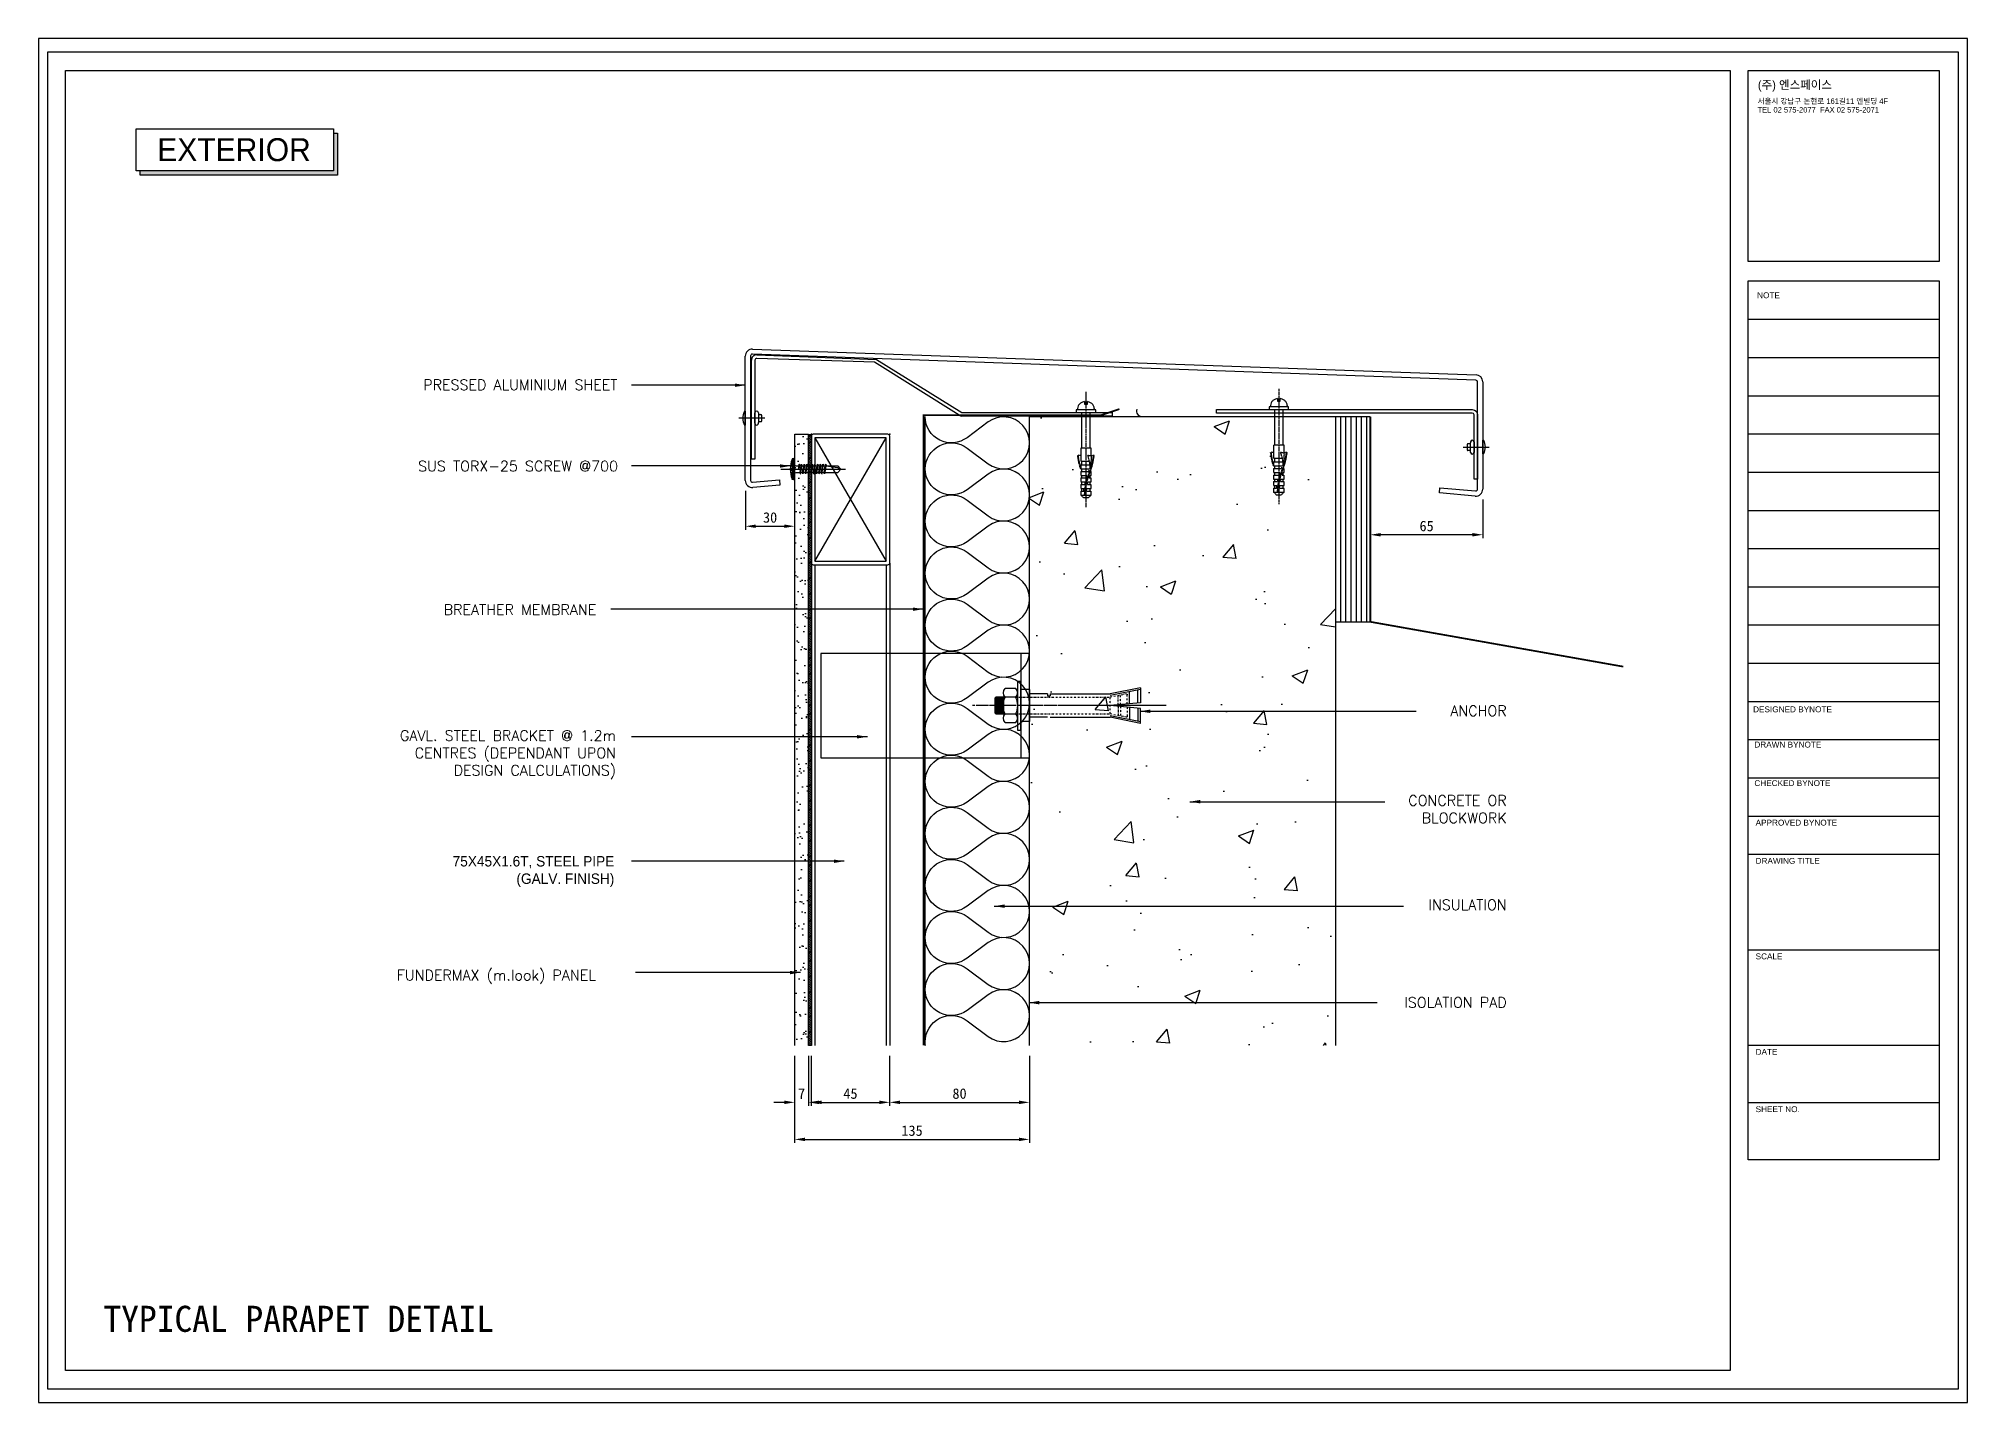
# Model space of a CAD drawing. Header units: millimetres. Extents: x 6755 to 21493, y 282 to 5565.
# Drawn here: x 7863 to 8972, y 3419 to 4203 of the extents above; entities that cross this region are included whole.
import ezdxf

# ---------------------------------------------------------------- set-up
doc = ezdxf.new("R2010")
doc.units = ezdxf.units.MM
doc.header["$MEASUREMENT"] = 0
for name, pattern in [('AXES', [2, 1.25, -0.25, 0.25, -0.25]), ('CACHE', [0.375, 0.25, -0.125]), ('CENTER', [7.75, 7.25, -0.25, 0, -0.25]), ('DASHDOTX2', [2, 1, -0.5, 0, -0.5]), ('HIDDEN', [0.375, 0.25, -0.125])]:
    doc.linetypes.add(name, pattern=pattern)
for name, color, linetype in [('3', 3, 'Continuous'), ('APPLICATION', 3, 'Continuous'), ('Bolt', 1, 'Continuous'), ('BREATHER', 150, 'Continuous'), ('DIM', 1, 'Continuous'), ('Dims', 1, 'Continuous'), ('Fixings', 1, 'Continuous'), ('INSULATION', 2, 'Continuous'), ('Pressings', 3, 'Continuous'), ('Structure', 6, 'Continuous')]:
    doc.layers.add(name, color=color, linetype=linetype)
for name, color, linetype, true_color in [('4', 4, 'Continuous', 0x00ffff), ('nt', 7, 'Continuous', 0x994c00), ('NT Panel', 7, 'Continuous', 0xbfff7f), ('TE 07', 7, 'Continuous', 0x000000), ('TEXT', 2, 'Continuous', 0xffff00)]:
    doc.layers.add(name, color=color, linetype=linetype, true_color=true_color)
doc.styles.add('Arial', font='arial.ttf')
doc.styles.add('HY울릉도L', font='Dotum.ttf')
doc.styles.add('style1', font='simplex.shx')
doc.dimstyles.new('Telling', dxfattribs={"dimscale": 2, "dimtxt": 3, "dimasz": 3, "dimexe": 1, "dimexo": 3, "dimgap": 1, "dimtad": 1, "dimdec": 1, "dimrnd": 1, "dimdsep": 46, "dimtxsty": 'Standard', "dimcen": 3, "dimclrd": 1, "dimclre": 1, "dimclrt": 2, "dimadec": 0, "dimazin": 0, "dimtfac": 1, "dimtdec": 1, "dimtofl": 0, "dimtmove": 0, "dimatfit": 0, "dimfxl": 1, "dimtolj": 1, "dimtzin": 0, "dimlwe": -1, "dimarcsym": 0})

msp = doc.modelspace()

# ---------------------------------------------------------------- texts
at = {"layer": 'TEXT', "color": 7, "style": 'HY울릉도L'}
msp.add_text('EXTERIOR', height=13.2001, dxfattribs=at).set_placement((7931.596, 4132.197))
at = {"layer": 'TEXT'}
msp.add_text('TYPICAL PARAPET DETAIL', height=15, dxfattribs=at).set_placement((7900.681, 3459.148))
at = {"layer": 'TEXT', "char_height": 6, "style": 'style1'}
for s, insert, width, attachment_point in [('\\pxqr;PRESSED ALUMINIUM SHEET', (8064.865, 4006.626), 131.26256, 1), ('\\pxqr;SUS TORX-25 SCREW @700', (8048.845, 3959.873), 147.63272, 1), ('\\pxqr;BREATHER MEMBRANE', (8183.966, 3877.363), 147.63272, 3), ('ANCHOR', (8707.332, 3819.196), 147.63272, 3), ('\\pxqr;GAVL. STEEL BRACKET @ 1.2m CENTRES (DEPENDANT UPON DESIGN CALCULATIONS)', (8047.693, 3804.964), 147.63272, 1), ('CONCRETE OR \\PBLOCKWORK', (8707.332, 3767.604), 147.63272, 3), ('{\\fHY울릉도L|b0|i0|c129|p18;75X45X1.6T, STEEL PIPE \\P(GALV. FINISH)}', (8194.341, 3732.689), 168.52677, 3), ('INSULATION', (8707.332, 3707.669), 63.01319, 3), ('\\pxql;FUNDERMAX (m.look) PANEL', (8223.232, 3667.224), 153.91383, 3), ('ISOLATION PAD', (8707.332, 3651.551), 147.63272, 3)]:
    msp.add_mtext(s, dxfattribs=dict(at, insert=insert, width=width, attachment_point=attachment_point))

# ---------------------------------------------------------------- blocks, each defined once
blk = doc.blocks.new('AL-TEMPLATE')
at = {"color": 9, "true_color": 0xc0c0c0}
for p, q in [((2716.82, 1392.97), (2800.02, 1392.97)), ((2716.82, 1376.33), (2800.02, 1376.33)), ((2716.82, 1359.69), (2800.02, 1359.69)), ((2716.82, 1343.05), (2800.02, 1343.05)), ((2716.82, 1326.41), (2800.02, 1326.41)), ((2716.82, 1309.77), (2800.02, 1309.77)), ((2716.82, 1293.13), (2800.02, 1293.13)), ((2716.82, 1276.49), (2800.02, 1276.49)), ((2716.82, 1259.85), (2800.02, 1259.85)), ((2716.82, 1243.21), (2800.02, 1243.21)), ((2716.82, 1209.93), (2800.02, 1209.93)), ((2716.82, 1193.29), (2800.02, 1193.29)), ((2716.82, 1176.65), (2800.02, 1176.65)), ((2716.82, 1118.41), (2800.02, 1118.41)), ((2716.82, 1076.81), (2800.02, 1076.81)), ((2716.82, 1051.85), (2800.02, 1051.85))]:
    blk.add_line(p, q, dxfattribs=at)
for points in [[(1976.34, 1509.45), (2808.34, 1509.45), (2808.34, 927.05), (1976.34, 927.05)], [(2716.82, 1501.32), (2800.02, 1501.32), (2800.02, 1418.12), (2716.82, 1418.12)], [(2716.82, 1409.8), (2800.02, 1409.8), (2800.02, 1026.89), (2716.82, 1026.89)]]:
    blk.add_lwpolyline(points, close=True, dxfattribs=at)
for points in [[(2716.82, 1226.57), (2800.02, 1226.57)], [(2716.82, 1160.01), (2800.02, 1160.01)]]:
    blk.add_lwpolyline(points, dxfattribs=at)
at = {"layer": 'nt', "color": 254, "linetype": 'Continuous', "true_color": 0xd6d6d6}
blk.add_lwpolyline([(1972.34, 1515.25), (1972.34, 921.25), (2812.34, 921.25), (2812.34, 1515.25)], close=True, dxfattribs=at)
at = {"layer": 'TE 07'}
blk.add_lwpolyline([(1984.07, 1501.32), (2709.08, 1501.32), (2709.08, 935.18), (1984.07, 935.18)], close=True, dxfattribs=at)
at = {"color": 150, "true_color": 0x007fff, "insert": (2721.06, 1496.93), "char_height": 3.6698, "width": 35.1369, "attachment_point": 1, "line_spacing_factor": 0.963855}
blk.add_mtext('\\fExpo M;(주) 엔스페이스', dxfattribs=at)
at = {"color": 7, "true_color": 0xffffff, "insert": (2720.94, 1489.17), "char_height": 2.3487, "width": 61.8214, "attachment_point": 1, "line_spacing_factor": 0.963855, "style": 'Arial'}
blk.add_mtext('\\fArial;서울시 강남구 논현로 161길11 엔빌딩 4F\\PTEL 02 575-2077  FAX 02 575-2071', dxfattribs=at)
at = {"color": 9, "true_color": 0xc0c0c0, "char_height": 2.5559, "attachment_point": 1, "line_spacing_factor": 0.963855}
for s, insert, width in [('\\fArial;NOTE', (2720.76, 1404.73), 11.9173), ('\\fArial;DESIGNED BYNOTE', (2719.01, 1224.39), 36.0906), ('\\fArial;DRAWN BYNOTE', (2719.56, 1209.04), 30.9788), ('\\fArial;CHECKED BYNOTE', (2719.56, 1192.25), 35.0282), ('\\fArial;APPROVED BYNOTE', (2720.1, 1175.04), 37.5533), ('\\fArial;DRAWING TITLE', (2720.1, 1158.4), 29.8086), ('\\fArial;SCALE', (2720.1, 1116.8), 13.8111), ('\\fArial;DATE', (2720.1, 1075.2), 11.517), ('\\fArial;SHEET NO.', (2720.1, 1050.24), 21.1247)]:
    blk.add_mtext(s, dxfattribs=dict(at, insert=insert, width=width))
blk = doc.blocks.new('Rivet_Front')
at = {"linetype": 'Continuous'}
for p, q in [((0, 11.2), (0, -3.7)), ((-4, 0), (4, 0)), ((-4, 0), (-4, -0.5)), ((-4, 0), (-4, -0.5)), ((-4, 0), (4, 0)), ((4, 0), (4, -0.5)), ((4, 0), (4, -0.5)), ((-4, 0), (4, 0)), ((-4, 0), (-4, -0.5)), ((4, 0), (4, -0.5))]:
    blk.add_line(p, q, dxfattribs=at)
blk.add_arc((0, 7), 8.5, 241.9275, 298.0725, dxfattribs=at)
blk.add_arc((0, 7), 8.5, 241.9275, 298.0725, dxfattribs=at)
blk.add_arc((0, 7), 8.5, 241.9275, 298.0725, dxfattribs=at)
blk = doc.blocks.new('Rivet_back')
at = {"linetype": 'Continuous'}
for p, q in [((-3.1, 2), (-2.6, 2)), ((-3.1, 2), (-2.6, 2)), ((-3.1, 2), (-2.6, 2)), ((-2.6, 2), (2.3, 2)), ((-2.6, 2), (2.3, 2)), ((-2.6, 2), (2.3, 2)), ((-2.1, 2.5), (-2.1, 3.5)), ((-2.1, 2.5), (-2.1, 3.5)), ((-2.1, 2.5), (-2.1, 3.5)), ((1.4, 4), (-1.6, 4)), ((1.4, 4), (-1.6, 4)), ((1.4, 4), (-1.6, 4)), ((1.9, 2.5), (1.9, 3.5)), ((1.9, 2.5), (1.9, 3.5)), ((1.9, 2.5), (1.9, 3.5)), ((2.9, 2), (2.4, 2)), ((2.9, 2), (2.4, 2)), ((2.9, 2), (2.4, 2)), ((2.9, 0), (-3.1, 0))]:
    blk.add_line(p, q, dxfattribs=at)
for centre, radius, start, end in [((-3.1, 1), 1, 90, 270), ((-3.1, 1), 1, 90, 270), ((-3.1, 1), 1, 90, 270), ((-2.6, 2.5), 0.5, 270, 0), ((-2.6, 2.5), 0.5, 270, 0), ((-2.6, 2.5), 0.5, 270, 0), ((-1.6, 3.5), 0.5, 90, 180), ((-1.6, 3.5), 0.5, 90, 180), ((-1.6, 3.5), 0.5, 90, 180), ((1.4, 3.5), 0.5, 0, 90), ((1.4, 3.5), 0.5, 0, 90), ((1.4, 3.5), 0.5, 0, 90), ((2.4, 2.5), 0.5, 180, 270), ((2.4, 2.5), 0.5, 180, 270), ((2.4, 2.5), 0.5, 180, 270), ((2.9, 1), 1, 270, 90), ((2.9, 1), 1, 270, 90), ((2.9, 1), 1, 270, 90)]:
    blk.add_arc(centre, radius, start, end, dxfattribs=at)
blk = doc.blocks.new('TPNS10')
at = {"linetype": 'AXES'}
blk.add_line((12, 0), (-54.4, 0), dxfattribs=at)
at = {"linetype": 'CACHE'}
for p, q in [((-47.4, 3), (-48.9, 1.5)), ((-48.9, 1.5), (-48.9, -1.5)), ((-45.1, 3), (-47.4, 3)), ((-47.4, 3), (-47.4, -3)), ((-45.1, 3), (-45.1, 1.3)), ((-43.6, 2.5), (-45.1, 2.5)), ((-41.4, 3), (-43.6, 3)), ((-43.6, 3), (-43.6, 1.1)), ((-41.4, 3), (-41.4, 0.7)), ((-39.9, 2.5), (-41.4, 2.5)), ((-37.6, 3), (-39.9, 3)), ((-39.9, 3), (-39.9, 0.4)), ((-37.6, 3), (-37.6, -0.3)), ((-36.1, 2.5), (-37.6, 2.5)), ((-33.9, 3), (-36.1, 3)), ((-36.1, 3), (-36.1, -0.7)), ((-33.9, 3), (-33.9, -1.5)), ((-32.4, 2.5), (-33.9, 2.5)), ((-30.1, 3), (-32.4, 3)), ((-32.4, 3), (-32.4, -2)), ((-30.1, 3), (-30.1, -2.3)), ((-27.9, 2.5), (-30.1, 2.5)), ((-27.9, 3), (-27.9, -2)), ((-20.4, 3), (-27.9, 3)), ((-24.8, 3), (-24.4, 4.4)), ((-20.4, -3), (-20.4, 3)), ((-20.4, 2.4), (0, 2.4)), ((-47.4, -3), (-48.9, -1.5)), ((-47.4, -3), (-45.1, -3)), ((-45.1, -0.3), (-45.1, -3)), ((-45.1, -2.5), (-43.6, -2.5)), ((-43.6, -0.5), (-43.6, -3)), ((-43.6, -3), (-41.4, -3)), ((-41.4, -0.9), (-41.4, -3)), ((-41.4, -2.5), (-39.9, -2.5)), ((-39.9, -1.3), (-39.9, -3)), ((-39.9, -3), (-37.6, -3)), ((-37.6, -1.9), (-37.6, -3)), ((-37.6, -2.5), (-36.1, -2.5)), ((-36.1, -2.4), (-36.1, -3)), ((-36.1, -3), (-33.9, -3)), ((-33.9, -3), (-34, -2.5)), ((-24.5, -1), (-24.8, -3)), ((-24.8, -3), (-24.4, -4.4)), ((-24.8, -3), (-20.4, -3)), ((-24.4, -4.4), (-24.5, -4.8)), ((-20.4, -2.4), (0, -2.4))]:
    blk.add_line(p, q, dxfattribs=at)
for p, q in [((0, 5.6), (0, -5.6)), ((1.6, 5.6), (0, 5.6)), ((1.6, -5.6), (1.6, 5.6)), ((2.4, 4.8), (1.6, 4.8)), ((6.3, 0.8), (4.8, 0.8)), ((4.8, 0.8), (4.8, -0.8)), ((0, -5.6), (1.6, -5.6)), ((2.4, -4.8), (1.6, -4.8)), ((4.8, -0.8), (6.3, -0.8))]:
    blk.add_line(p, q)
for points in [[(-47.4, 0.8), (-45, 0.6), (-44.6, 0.6), (-44.2, 0.6), (-43.8, 0.5), (-43.4, 0.5), (-42.9, 0.4), (-42.5, 0.3), (-42.1, 0.3), (-41.7, 0.2), (-41.4, 0.1), (-41, 0), (-40.6, -0.1), (-40.2, -0.2), (-39.8, -0.3), (-39.4, -0.4), (-39, -0.5), (-38.6, -0.6), (-38.2, -0.7), (-37.8, -0.8), (-37.4, -1), (-37, -1.1), (-36.6, -1.2), (-36.2, -1.3), (-35.8, -1.5), (-35.4, -1.6), (-35, -1.7), (-34.6, -1.8), (-34.2, -2), (-33.9, -2.1), (-33.5, -2.2), (-33.2, -2.4)], [(-47.4, 0.5), (-45.1, 0.3), (-44.6, 0.2), (-44.2, 0.2), (-43.8, 0.1), (-43.4, 0.1), (-43, 0), (-42.6, 0), (-42.2, -0.1), (-41.8, -0.2), (-41.4, -0.3), (-41.1, -0.3), (-40.7, -0.4), (-40.3, -0.5), (-39.9, -0.6), (-39.5, -0.7), (-39, -0.9), (-38.1, -1.1), (-37.3, -1.4), (-36.7, -1.6), (-36.3, -1.7), (-35.9, -1.8), (-35.5, -1.9), (-35.1, -2.1), (-34.7, -2.2), (-34.4, -2.3), (-33.9, -2.5), (-33.3, -2.7), (-32.9, -2.8), (-32.6, -3), (-32.2, -3.1), (-31.9, -3.2), (-31.5, -3.3), (-31.1, -3.5), (-30.7, -3.6), (-30.3, -3.7), (-29.9, -3.8), (-29.4, -3.9), (-29, -4), (-28.5, -4.1), (-27.9, -4.2), (-27.3, -4.3), (-26.7, -4.4), (-26, -4.5), (-25.3, -4.7), (-24.5, -4.8)], [(-45.1, 1.3), (-45, 1.2), (-44.5, 1.2), (-44.1, 1.2), (-43.7, 1.1), (-43.6, 1.1)], [(-41.4, 0.7), (-41.2, 0.7), (-40.8, 0.6), (-40.4, 0.5), (-40.1, 0.4), (-39.9, 0.4)], [(-32.4, 3), (-32.2, 3.1), (-31.9, 3.2), (-31.5, 3.3), (-31.1, 3.5), (-30.7, 3.6), (-30.3, 3.7), (-29.9, 3.8), (-29.4, 3.9), (-29, 4), (-28.5, 4.1), (-27.9, 4.2), (-27.3, 4.3), (-26.7, 4.4), (-26, 4.5), (-25.3, 4.7), (-24.5, 4.8)], [(-31.3, 3), (-31, 3.1), (-30.6, 3.2), (-30.2, 3.3), (-29.8, 3.4), (-29.4, 3.5), (-28.9, 3.7), (-28.4, 3.8), (-27.8, 3.9), (-27.3, 4), (-26.6, 4.1), (-26, 4.2), (-25.2, 4.3), (-24.4, 4.4)], [(-45.1, -0.3), (-45.1, -0.3), (-44.7, -0.4), (-44.3, -0.4), (-43.9, -0.5), (-43.6, -0.5)], [(-41.4, -0.9), (-41.2, -0.9), (-40.8, -1), (-40.5, -1.1), (-40.1, -1.2), (-39.9, -1.3)], [(-37.6, -0.3), (-37.3, -0.4), (-36.8, -0.5), (-36.4, -0.6), (-36.1, -0.7)], [(-37.6, -1.9), (-37.5, -2), (-36.9, -2.1), (-36.5, -2.3), (-36.1, -2.4)], [(-33.9, -1.5), (-33.7, -1.5), (-33.3, -1.7), (-33, -1.8)], [(-32.8, -2.5), (-32.5, -2.6), (-32.1, -2.7), (-31.7, -2.9), (-31.4, -3), (-31, -3.1), (-30.6, -3.2), (-30.2, -3.3), (-29.8, -3.4), (-29.4, -3.5), (-28.9, -3.7), (-28.4, -3.8), (-27.8, -3.9), (-27.3, -4), (-26.6, -4.1), (-26, -4.2), (-25.2, -4.3), (-24.4, -4.4)], [(-32.4, -2.5), (-31.5, -2.5), (-30.6, -2.4), (-29.9, -2.3), (-29.3, -2.3), (-28.8, -2.2), (-28.4, -2.1), (-27.9, -2), (-27.6, -1.9), (-27.2, -1.8), (-26.8, -1.7), (-26.5, -1.6), (-26.1, -1.5), (-25.7, -1.4), (-25.3, -1.2), (-24.9, -1.1), (-24.5, -1)], [(-32.1, -2.6), (-31.1, -2.7), (-30.3, -2.8), (-29.6, -2.9), (-28.9, -2.9), (-28.4, -3), (-28, -3), (-27.6, -3.1), (-27.2, -3.1), (-26.9, -3.1), (-26.5, -3.1), (-26.2, -3.1), (-25.9, -3.2), (-25.6, -3.1), (-25.3, -3.1), (-25.1, -3.1), (-24.9, -3.1)]]:
    blk.add_lwpolyline(points, dxfattribs=at)
for points in [[(6.3, 0.8, 0.048202), (6, 1.9, 0.09084), (5.2, 3.4, 0.104065), (3.9, 4.4, 0.115836), (2.4, 4.8, 0.115836)], [(2.4, -4.8, 0.115836), (3.9, -4.4, 0.104065), (5.2, -3.4, 0.09084), (6, -1.9, 0.048202), (6.3, -0.8, 0.083285)]]:
    blk.add_lwpolyline(points, format="xyb")
blk = doc.blocks.new('*D80')
at = {"layer": 'Defpoints', "color": 0, "transparency": 16777216}
for p in [(8628.9, 3943.6), (8693.6, 3943.6), (8628.9, 3917.4)]:
    blk.add_point(p, dxfattribs=at)
at = {"layer": 'Dims', "color": 1, "transparency": 16777216}
for p, q in [((8628.9, 3937.6), (8628.9, 3915.4)), ((8693.6, 3937.6), (8693.6, 3915.4))]:
    blk.add_line(p, q, dxfattribs=at)
at = {"layer": 'Dims', "color": 1, "lineweight": -2, "transparency": 16777216}
blk.add_line((8687.6, 3917.4), (8634.9, 3917.4), dxfattribs=at)
at = {"layer": 'Dims', "color": 1, "transparency": 16777216}
for points in [[(8634.9, 3918.4), (8634.9, 3916.4), (8628.9, 3917.4)], [(8687.6, 3918.4), (8687.6, 3916.4), (8693.6, 3917.4)]]:
    blk.add_solid(points, dxfattribs=at)
at = {"layer": 'Dims', "color": 2, "transparency": 16777216, "insert": (8661.3, 3922.4), "char_height": 6, "attachment_point": 5}
blk.add_mtext('\\A1;65', dxfattribs=at)
blk = doc.blocks.new('*D81')
at = {"layer": 'Defpoints', "color": 0, "transparency": 16777216}
for p in [(8269.7, 3948.6), (8298, 3929.9), (8298, 3922.3)]:
    blk.add_point(p, dxfattribs=at)
at = {"layer": 'Dims', "color": 1, "transparency": 16777216}
for p, q in [((8269.7, 3942.6), (8269.7, 3920.3)), ((8298, 3923.9), (8298, 3920.3))]:
    blk.add_line(p, q, dxfattribs=at)
at = {"layer": 'Dims', "color": 1, "lineweight": -2, "transparency": 16777216}
blk.add_line((8275.7, 3922.3), (8292, 3922.3), dxfattribs=at)
at = {"layer": 'Dims', "color": 1, "transparency": 16777216}
for points in [[(8275.7, 3923.3), (8275.7, 3921.3), (8269.7, 3922.3)], [(8292, 3923.3), (8292, 3921.3), (8298, 3922.3)]]:
    blk.add_solid(points, dxfattribs=at)
at = {"layer": 'Dims', "color": 2, "transparency": 16777216, "insert": (8283.9, 3927.3), "char_height": 6, "attachment_point": 5}
blk.add_mtext('\\A1;30', dxfattribs=at)
blk = doc.blocks.new('al-anchor')
at = {"layer": 'Bolt', "linetype": 'CENTER'}
blk.add_line((450.1, 842.4), (450.1, 731), dxfattribs=at)
at = {"layer": 'Bolt'}
for p, q in [((439.9, 827.7), (443.4, 810.2)), ((439.9, 827.7), (448.5, 827.7)), ((440.8, 827.7), (444.3, 810.3)), ((448.6, 826.2), (441.2, 826.2)), ((449.1, 821.3), (442.1, 821.3)), ((448.5, 827.7), (450.1, 810.2)), ((451.8, 827.7), (450.1, 810.2)), ((451.2, 821.3), (458.2, 821.3)), ((451.7, 826.2), (459.1, 826.2)), ((460.4, 827.7), (451.8, 827.7)), ((459.4, 827.7), (455.9, 810.3)), ((460.4, 827.7), (456.9, 810.3)), ((443.4, 775.8), (443.4, 810.2)), ((456.9, 775.8), (456.9, 810.3)), ((443.4, 774.2), (443.4, 763.9)), ((455.7, 774.2), (455.7, 775.8)), ((456.9, 775.8), (455.7, 775.8)), ((456.9, 774.2), (455.7, 774.2)), ((456.9, 774.2), (456.9, 763.9)), ((440.4, 749.9), (440.4, 755.9)), ((440.9, 763.9), (440.9, 758.9)), ((459.4, 763.9), (440.9, 763.9)), ((445.4, 744.4), (445.4, 755.9)), ((454.9, 755.9), (454.9, 744.4)), ((459.4, 763.9), (459.4, 758.9)), ((459.9, 755.9), (459.9, 749.9)), ((454.9, 748.9), (445.4, 748.9)), ((454.9, 748.4), (445.4, 748.4)), ((454.9, 747.9), (445.4, 747.9)), ((454.9, 747.4), (445.4, 747.4)), ((454.9, 746.9), (445.4, 746.9)), ((454.9, 746.4), (445.4, 746.4)), ((454.9, 745.9), (445.4, 745.9)), ((454.9, 745.4), (445.4, 745.4)), ((454.9, 744.9), (445.4, 744.9)), ((454.9, 744.4), (445.4, 744.4)), ((445.4, 744.4), (445.9, 743.9)), ((454.4, 743.9), (445.9, 743.9)), ((454.4, 743.9), (454.9, 744.4))]:
    blk.add_line(p, q, dxfattribs=at)
at = {"layer": 'Bolt', "linetype": 'DASHDOTX2'}
for p, q in [((443.5, 819.5), (445.3, 810.3)), ((449.2, 820), (444, 820)), ((449.6, 816.1), (444.1, 816.1)), ((449.7, 814.8), (444.4, 814.8)), ((445.4, 755.9), (445.4, 810.2)), ((445.4, 810.2), (454.9, 810.2)), ((450.6, 814.8), (455.9, 814.8)), ((450.7, 816.1), (456.1, 816.1)), ((451.1, 820), (456.3, 820)), ((454.9, 755.9), (454.9, 810.2)), ((456.8, 819.5), (455, 810.3))]:
    blk.add_line(p, q, dxfattribs=at)
at = {"layer": 'Bolt'}
blk.add_lwpolyline([(436, 758.9), (464, 758.9), (464, 756.9), (436, 756.9)], close=True, dxfattribs=at)
at = {"layer": 'Bolt', "linetype": 'DASHDOTX2'}
for centre, start, end in [((444, 819.5), 91.5299, 176.3045), ((456.3, 819.5), 3.6955, 88.4701)]:
    blk.add_arc(centre, 0.513, start, end, dxfattribs=at)
at = {"layer": 'Bolt'}
for centre, radius, start, end in [((442.9, 753.3), 3.58, 45.683, 134.317), ((450.1, 745.3), 11.6, 65.7903, 114.2097), ((457.4, 753.3), 3.58, 45.683, 134.317), ((442.9, 752.4), 3.58, 225.683, 314.317), ((450.1, 760.4), 11.6, 245.7903, 294.2097), ((457.4, 752.4), 3.58, 225.683, 314.317)]:
    blk.add_arc(centre, radius, start, end, dxfattribs=at)
blk = doc.blocks.new('75-45_pipe')
at = {"layer": '3', "color": 4}
for p, q in [((-3668.1, 5689.5), (-3739.1, 5648.5)), ((-3739.1, 5689.5), (-3668.1, 5648.5))]:
    blk.add_line(p, q, dxfattribs=at)
blk.add_lwpolyline([(-3740.1, 5646.5), (-3667.1, 5646.5, 0.414214), (-3666.1, 5647.5), (-3666.1, 5690.5, 0.414214), (-3667.1, 5691.5), (-3740.1, 5691.5, 0.414214), (-3741.1, 5690.5), (-3741.1, 5647.5, 0.414214)], format="xyb", close=True, dxfattribs=at)
blk.add_lwpolyline([(-3739.1, 5648.5), (-3668.1, 5648.5), (-3668.1, 5689.5), (-3739.1, 5689.5)], close=True, dxfattribs=at)
at = {"layer": 'DIM'}
for p in [(-3741.1, 5691.5), (-3666.1, 5691.5), (-3741.1, 5646.5), (-3666.1, 5646.5)]:
    blk.add_point(p, dxfattribs=at)
blk = doc.blocks.new('*D123')
at = {"layer": 'Defpoints', "color": 0, "transparency": 16777216}
for p in [(8298, 3623.8), (8306, 3623.8), (8306, 3591.1)]:
    blk.add_point(p, dxfattribs=at)
at = {"layer": 'Dims', "color": 1, "transparency": 16777216}
for p, q in [((8298, 3617.8), (8298, 3589.1)), ((8306, 3617.8), (8306, 3589.1))]:
    blk.add_line(p, q, dxfattribs=at)
at = {"layer": 'Dims', "color": 1, "lineweight": -2, "transparency": 16777216}
for p, q in [((8292, 3591.1), (8286, 3591.1)), ((8312, 3591.1), (8318, 3591.1))]:
    blk.add_line(p, q, dxfattribs=at)
at = {"layer": 'Dims', "color": 1, "transparency": 16777216}
for points in [[(8292, 3592.1), (8292, 3590.1), (8298, 3591.1)], [(8312, 3592.1), (8312, 3590.1), (8306, 3591.1)]]:
    blk.add_solid(points, dxfattribs=at)
at = {"layer": 'Dims', "color": 2, "transparency": 16777216, "insert": (8302, 3596.1), "char_height": 6, "attachment_point": 5}
blk.add_mtext('\\A1;7', dxfattribs=at)
blk = doc.blocks.new('*D124')
at = {"layer": 'Defpoints', "color": 0, "transparency": 16777216}
for p in [(8307.6, 3623.8), (8352.6, 3623.8), (8352.6, 3591.1)]:
    blk.add_point(p, dxfattribs=at)
at = {"layer": 'Dims', "color": 1, "transparency": 16777216}
for p, q in [((8307.6, 3617.8), (8307.6, 3589.1)), ((8352.6, 3617.8), (8352.6, 3589.1))]:
    blk.add_line(p, q, dxfattribs=at)
at = {"layer": 'Dims', "color": 1, "lineweight": -2, "transparency": 16777216}
blk.add_line((8313.6, 3591.1), (8346.6, 3591.1), dxfattribs=at)
at = {"layer": 'Dims', "color": 1, "transparency": 16777216}
for points in [[(8313.6, 3592.1), (8313.6, 3590.1), (8307.6, 3591.1)], [(8346.6, 3592.1), (8346.6, 3590.1), (8352.6, 3591.1)]]:
    blk.add_solid(points, dxfattribs=at)
at = {"layer": 'Dims', "color": 2, "transparency": 16777216, "insert": (8330.1, 3596.1), "char_height": 6, "attachment_point": 5}
blk.add_mtext('\\A1;45', dxfattribs=at)
blk = doc.blocks.new('*D125')
at = {"layer": 'Defpoints', "color": 0, "transparency": 16777216}
for p in [(8352.6, 3623.2), (8433, 3623.2), (8433, 3591.1)]:
    blk.add_point(p, dxfattribs=at)
at = {"layer": 'Dims', "color": 1, "transparency": 16777216}
for p, q in [((8352.6, 3617.2), (8352.6, 3589.1)), ((8433, 3617.2), (8433, 3589.1))]:
    blk.add_line(p, q, dxfattribs=at)
at = {"layer": 'Dims', "color": 1, "lineweight": -2, "transparency": 16777216}
blk.add_line((8358.6, 3591.1), (8427, 3591.1), dxfattribs=at)
at = {"layer": 'Dims', "color": 1, "transparency": 16777216}
for points in [[(8358.6, 3592.1), (8358.6, 3590.1), (8352.6, 3591.1)], [(8427, 3592.1), (8427, 3590.1), (8433, 3591.1)]]:
    blk.add_solid(points, dxfattribs=at)
at = {"layer": 'Dims', "color": 2, "transparency": 16777216, "insert": (8392.8, 3596.1), "char_height": 6, "attachment_point": 5}
blk.add_mtext('\\A1;80', dxfattribs=at)
blk = doc.blocks.new('*D126')
at = {"layer": 'Defpoints', "color": 0, "transparency": 16777216}
for p in [(8298, 3623.8), (8433, 3623.8), (8433, 3569.8)]:
    blk.add_point(p, dxfattribs=at)
at = {"layer": 'Dims', "color": 1, "transparency": 16777216}
for p, q in [((8298, 3617.8), (8298, 3567.8)), ((8433, 3617.8), (8433, 3567.8))]:
    blk.add_line(p, q, dxfattribs=at)
at = {"layer": 'Dims', "color": 1, "lineweight": -2, "transparency": 16777216}
blk.add_line((8304, 3569.8), (8427, 3569.8), dxfattribs=at)
at = {"layer": 'Dims', "color": 1, "transparency": 16777216}
for points in [[(8304, 3570.8), (8304, 3568.8), (8298, 3569.8)], [(8427, 3570.8), (8427, 3568.8), (8433, 3569.8)]]:
    blk.add_solid(points, dxfattribs=at)
at = {"layer": 'Dims', "color": 2, "transparency": 16777216, "insert": (8365.5, 3574.8), "char_height": 6, "attachment_point": 5}
blk.add_mtext('\\A1;135', dxfattribs=at)
blk = doc.blocks.new('SDS')
at = {"layer": 'Bolt', "linetype": 'ByBlock'}
h = blk.add_hatch(color=256, dxfattribs=at)
edge = h.paths.add_edge_path()
edge.add_ellipse((2174.7, 2125), major_axis=(0.122, 0.122), ratio=1, start_angle=227.4952, end_angle=310.1753, ccw=False)
edge.add_line((2174.7, 2124.8), (2174.2, 2124.8))
edge.add_ellipse((2174.2, 2125.2), major_axis=(-0.273, 0.273), ratio=1, start_angle=58.6705, end_angle=131.9754, ccw=False)
edge.add_ellipse((2189.6, 2130.8), major_axis=(11.8, 11.8), ratio=1, start_angle=143.5595, end_angle=154.9155, ccw=False)
edge.add_line((2173.1, 2128.3), (2173.9, 2128.3))
edge.add_line((2173.9, 2128.3), (2174.5, 2130.8))
edge.add_line((2174.5, 2130.8), (2173.9, 2133.3))
edge.add_line((2173.9, 2133.3), (2173.1, 2133.3))
edge.add_ellipse((2189.6, 2130.8), major_axis=(-11.8, 11.8), ratio=1, start_angle=25.0886, end_angle=36.4366, ccw=False)
edge.add_ellipse((2174.2, 2136.4), major_axis=(-0.273, 0.273), ratio=1, start_angle=-41.9754, end_angle=31.5885, ccw=False)
edge.add_line((2174.2, 2136.8), (2174.7, 2136.8))
edge.add_ellipse((2174.7, 2136.7), major_axis=(0.122, 0.122), ratio=1, start_angle=319.8247, end_angle=402.5048, ccw=False)
edge.add_line((2174.9, 2136.7), (2174.9, 2125))
for points in [[(2178.2, 2133.5), (2177.9, 2130.8), (2177.8, 2130.7), (2177.8, 2130.8), (2178.1, 2133.6), (2178.2, 2133.6)], [(2179.4, 2133.6), (2179.4, 2133.6), (2179.4, 2133.6), (2179.4, 2133.5), (2178.8, 2128.1), (2178.7, 2128.1), (2178.7, 2128.1)], [(2180.9, 2133.6), (2180.9, 2133.6), (2181, 2133.6), (2181, 2133.5), (2180.3, 2128.1), (2180.3, 2128.1), (2180.2, 2128.1)], [(2182.4, 2133.6), (2182.5, 2133.6), (2182.5, 2133.6), (2182.5, 2133.5), (2181.9, 2128.1), (2181.8, 2128.1), (2181.8, 2128.1)], [(2184, 2133.6), (2184, 2133.6), (2184, 2133.6), (2184.1, 2133.5), (2183.4, 2128.1), (2183.4, 2128.1), (2183.3, 2128.1)], [(2185.5, 2133.6), (2185.6, 2133.6), (2185.6, 2133.6), (2185.6, 2133.5), (2185, 2128.1), (2184.9, 2128.1), (2184.9, 2128.1)], [(2187.1, 2133.6), (2187.1, 2133.6), (2187.1, 2133.6), (2187.2, 2133.5), (2186.5, 2128.1), (2186.5, 2128.1), (2186.4, 2128.1)], [(2188.6, 2133.6), (2188.7, 2133.6), (2188.7, 2133.6), (2188.7, 2133.5), (2188.1, 2128.1), (2188, 2128.1), (2187.9, 2128.1)], [(2190.1, 2133.6), (2190.2, 2133.6), (2190.2, 2133.6), (2190.2, 2133.5), (2189.6, 2128.1), (2189.5, 2128.1), (2189.5, 2128.1)], [(2191.7, 2133.6), (2191.7, 2133.6), (2191.8, 2133.6), (2191.8, 2133.5), (2191.1, 2128.1), (2191.1, 2128.1), (2191, 2128.1)], [(2193.2, 2133.6), (2193.3, 2133.6), (2193.3, 2133.6), (2193.3, 2133.5), (2192.7, 2128.1), (2192.6, 2128.1), (2192.6, 2128.1)]]:
    blk.add_hatch(color=256, dxfattribs=at).paths.add_polyline_path(points)
at = {"layer": 'Bolt', "linetype": 'CENTER', "ltscale": 10}
blk.add_line((2167.4, 2130.8), (2204.6, 2130.8), dxfattribs=at)
at = {"layer": 'Bolt'}
for p, q in [((2176.2, 2132.8), (2177.9, 2132.8)), ((2177.8, 2130.8), (2178.1, 2133.6)), ((2177.8, 2130.8), (2177.9, 2132.8)), ((2178.1, 2133.6), (2177.9, 2132.8)), ((2177.9, 2130.8), (2178.2, 2133.5)), ((2177.9, 2130.8), (2178.4, 2132.8)), ((2178.2, 2133.6), (2178.4, 2132.8)), ((2178.4, 2132.8), (2179.1, 2132.8)), ((2178.5, 2128.8), (2179.1, 2132.8)), ((2178.7, 2128.1), (2179.4, 2133.6)), ((2178.8, 2128.1), (2179.5, 2133.5)), ((2179, 2128.8), (2179.6, 2132.8)), ((2179.3, 2133.6), (2179.1, 2132.8)), ((2179.4, 2133.6), (2179.6, 2132.8)), ((2179.6, 2132.8), (2180.4, 2132.8)), ((2179.6, 2132.8), (2180.7, 2132.8)), ((2180, 2128.8), (2180.7, 2132.8)), ((2180.2, 2128.1), (2180.9, 2133.6)), ((2180.3, 2128.1), (2181, 2133.5)), ((2180.5, 2128.8), (2181.2, 2132.8)), ((2180.9, 2133.6), (2180.7, 2132.8)), ((2181, 2133.6), (2181.2, 2132.8)), ((2181.2, 2132.8), (2181.9, 2132.8)), ((2181.2, 2132.8), (2182.2, 2132.8)), ((2181.6, 2128.8), (2182.2, 2132.8)), ((2181.8, 2128.1), (2182.4, 2133.6)), ((2181.9, 2128.1), (2182.5, 2133.5)), ((2182.1, 2128.8), (2182.7, 2132.8)), ((2182.4, 2133.6), (2182.2, 2132.8)), ((2182.5, 2133.6), (2182.7, 2132.8)), ((2182.7, 2132.8), (2183.4, 2132.8)), ((2182.7, 2132.8), (2183.7, 2132.8)), ((2183.1, 2128.8), (2183.7, 2132.8)), ((2183.3, 2128.1), (2184, 2133.6)), ((2183.4, 2128.1), (2184.1, 2133.5)), ((2183.6, 2128.8), (2184.2, 2132.8)), ((2183.9, 2133.6), (2183.7, 2132.8)), ((2184, 2133.6), (2184.2, 2132.8)), ((2184.2, 2132.8), (2185, 2132.8)), ((2184.2, 2132.8), (2185.3, 2132.8)), ((2184.7, 2128.8), (2185.3, 2132.8)), ((2184.9, 2128.1), (2185.5, 2133.6)), ((2185, 2128.1), (2185.6, 2133.5)), ((2185.2, 2128.8), (2185.8, 2132.8)), ((2185.5, 2133.6), (2185.3, 2132.8)), ((2185.6, 2133.6), (2185.8, 2132.8)), ((2185.8, 2132.8), (2186.5, 2132.8)), ((2185.8, 2132.8), (2186.8, 2132.8)), ((2186.2, 2128.8), (2186.8, 2132.8)), ((2186.4, 2128.1), (2187.1, 2133.6)), ((2186.5, 2128.1), (2187.2, 2133.5)), ((2186.7, 2128.8), (2187.3, 2132.8)), ((2187, 2133.6), (2186.8, 2132.8)), ((2187.1, 2133.6), (2187.3, 2132.8)), ((2187.3, 2132.8), (2188.1, 2132.8)), ((2187.3, 2132.8), (2188.4, 2132.8)), ((2187.7, 2128.8), (2188.4, 2132.8)), ((2187.9, 2128.1), (2188.6, 2133.6)), ((2188.1, 2128.1), (2188.7, 2133.5)), ((2188.2, 2128.8), (2188.9, 2132.8)), ((2188.6, 2133.6), (2188.4, 2132.8)), ((2188.7, 2133.6), (2188.9, 2132.8)), ((2188.9, 2132.8), (2189.6, 2132.8)), ((2188.9, 2132.8), (2189.9, 2132.8)), ((2189.3, 2128.8), (2189.9, 2132.8)), ((2189.5, 2128.1), (2190.1, 2133.6)), ((2189.6, 2128.1), (2190.2, 2133.5)), ((2189.8, 2128.8), (2190.4, 2132.8)), ((2190.1, 2133.6), (2189.9, 2132.8)), ((2190.2, 2133.6), (2190.4, 2132.8)), ((2190.4, 2132.8), (2191.1, 2132.8)), ((2190.4, 2132.8), (2191.5, 2132.8)), ((2190.8, 2128.8), (2191.5, 2132.8)), ((2191, 2128.1), (2191.7, 2133.6)), ((2191.1, 2128.1), (2191.8, 2133.5)), ((2191.3, 2128.8), (2191.9, 2132.8)), ((2191.6, 2133.6), (2191.5, 2132.8)), ((2191.8, 2133.6), (2191.9, 2132.8)), ((2191.9, 2132.8), (2192.7, 2132.8)), ((2191.9, 2132.8), (2193, 2132.8)), ((2192.4, 2128.8), (2193, 2132.8)), ((2192.6, 2128.1), (2193.2, 2133.6)), ((2192.7, 2128.1), (2193.3, 2133.5)), ((2192.9, 2128.8), (2193.5, 2132.8)), ((2193.2, 2133.6), (2193, 2132.8)), ((2193, 2132.8), (2200.3, 2132.8)), ((2193.3, 2133.6), (2193.5, 2132.8)), ((2193.5, 2132.8), (2200, 2131.8)), ((2200, 2131.8), (2201.9, 2130.8)), ((2200.3, 2132.8), (2201.9, 2130.8)), ((2201.9, 2130.8), (2200.3, 2128.8)), ((2176.2, 2128.8), (2178.5, 2128.8)), ((2178.7, 2128.1), (2178.5, 2128.8)), ((2178.8, 2128.1), (2179, 2128.8)), ((2179, 2128.8), (2180, 2128.8)), ((2180.2, 2128.1), (2180, 2128.8)), ((2180.3, 2128.1), (2180.5, 2128.8)), ((2180.5, 2128.8), (2181.6, 2128.8)), ((2181.8, 2128.1), (2181.6, 2128.8)), ((2181.9, 2128.1), (2182.1, 2128.8)), ((2182.1, 2128.8), (2183.1, 2128.8)), ((2183.3, 2128.1), (2183.1, 2128.8)), ((2183.4, 2128.1), (2183.6, 2128.8)), ((2183.6, 2128.8), (2184.7, 2128.8)), ((2184.9, 2128.1), (2184.7, 2128.8)), ((2185, 2128.1), (2185.2, 2128.8)), ((2185.2, 2128.8), (2186.2, 2128.8)), ((2186.4, 2128.1), (2186.2, 2128.8)), ((2186.5, 2128.1), (2186.7, 2128.8)), ((2186.7, 2128.8), (2187.7, 2128.8)), ((2187.9, 2128.1), (2187.7, 2128.8)), ((2188.1, 2128.1), (2188.2, 2128.8)), ((2188.2, 2128.8), (2189.3, 2128.8)), ((2189.5, 2128.1), (2189.3, 2128.8)), ((2189.6, 2128.1), (2189.8, 2128.8)), ((2189.8, 2128.8), (2190.8, 2128.8)), ((2191, 2128.1), (2190.8, 2128.8)), ((2191.1, 2128.1), (2191.3, 2128.8)), ((2191.3, 2128.8), (2200.3, 2128.8)), ((2192.6, 2128.1), (2192.4, 2128.8)), ((2192.7, 2128.1), (2192.9, 2128.8))]:
    blk.add_line(p, q, dxfattribs=at)
for points in [[(2172.9, 2131.3), (2174.4, 2131.3)], [(2172.9, 2130.8), (2174.5, 2130.8)], [(2172.9, 2130.3), (2174.4, 2130.3)], [(2173, 2132.7), (2174, 2132.7)], [(2173, 2128.9), (2174, 2128.9)], [(2173.1, 2133.3), (2173.9, 2133.3)], [(2173.9, 2128.3), (2174.5, 2130.8), (2173.9, 2133.3)], [(2174.7, 2136.8), (2174.2, 2136.8)], [(2174.9, 2125), (2174.9, 2136.6)], [(2173.1, 2128.3), (2173.9, 2128.3)], [(2174.7, 2124.8), (2174.2, 2124.8)]]:
    blk.add_lwpolyline(points, dxfattribs=at)
for points in [[(2174.2, 2136.8, 0.333092), (2173.9, 2136.5, 30.48754)], [(2174.7, 2136.8, -0.452147), (2174.9, 2136.6, -30.48754)], [(2174.2, 2124.8, -0.333092), (2173.9, 2125.1, -30.48754)], [(2174.7, 2124.8, 0.452147), (2174.9, 2125, 30.48754)]]:
    blk.add_lwpolyline(points, format="xyb", dxfattribs=at)
at = {"layer": 'Bolt', "linetype": 'ByBlock'}
for points in [[(2175.4, 2136.8, 1.038004), (2174.9, 2136.8, 0.043022)], [(2174.9, 2134.1, 0.427063), (2176.2, 2132.8, -4.42658)], [(2175.4, 2134.1, -1.169667), (2174.9, 2134.1, -0.043022)], [(2174.9, 2127.6, -0.447194), (2176.2, 2128.8, 4.42658)], [(2175.4, 2127.6, 1.03754), (2174.9, 2127.6, 0.043022)], [(2175.4, 2124.9, -1.038004), (2174.9, 2124.9, -0.043022)]]:
    blk.add_lwpolyline(points, format="xyb", dxfattribs=at)
for points in [[(2174.9, 2136.8), (2174.9, 2124.9)], [(2175.4, 2124.9), (2175.4, 2136.8)], [(2178.2, 2133.5), (2177.9, 2130.8), (2177.8, 2130.7), (2177.8, 2130.8), (2178.1, 2133.6), (2178.2, 2133.6), (2178.2, 2133.5)]]:
    blk.add_lwpolyline(points, dxfattribs=at)
at = {"layer": 'Bolt'}
for centre, radius, start, end in [((2189.6, 2130.8), 16.7, 160.0886, 199.9114), ((2177.8, 2130.8), 0.0602, 200.6851, 319.2729), ((2178.1, 2133.5), 0.0925, 60.0754, 130.1339), ((2179.4, 2133.5), 0.0925, 60.0754, 130.1339), ((2180.9, 2133.5), 0.0925, 60.0754, 130.1339), ((2182.5, 2133.5), 0.0925, 60.0754, 130.1339), ((2184, 2133.5), 0.0925, 60.0754, 130.1339), ((2185.5, 2133.5), 0.0925, 60.0754, 130.1339), ((2187.1, 2133.5), 0.0925, 60.0754, 130.1339), ((2188.6, 2133.5), 0.0925, 60.0754, 130.1339), ((2190.2, 2133.5), 0.0925, 60.0754, 130.1339), ((2191.7, 2133.5), 0.0925, 60.0754, 130.1339), ((2193.2, 2133.5), 0.0925, 60.0754, 130.1339), ((2178.7, 2128.2), 0.0925, 240.0754, 310.1339), ((2180.3, 2128.2), 0.0925, 240.0754, 310.1339), ((2181.8, 2128.2), 0.0925, 240.0754, 310.1339), ((2183.4, 2128.2), 0.0925, 240.0754, 310.1339), ((2184.9, 2128.2), 0.0925, 240.0754, 310.1339), ((2186.5, 2128.2), 0.0925, 240.0754, 310.1339), ((2188, 2128.2), 0.0925, 240.0754, 310.1339), ((2189.5, 2128.2), 0.0925, 240.0754, 310.1339), ((2191.1, 2128.2), 0.0925, 240.0754, 310.1339), ((2192.6, 2128.2), 0.0925, 240.0754, 310.1339)]:
    blk.add_arc(centre, radius, start, end, dxfattribs=at)

# ---------------------------------------------------------------- dimensions: what is measured, and where the dimension line sits
at = {"layer": 'Dims'}
dim = msp.add_linear_dim(base=(8298.047, 3922.3), p1=(8269.657, 3948.614), p2=(8298.047, 3929.858), text='30', dimstyle='Telling', dxfattribs=at)
dim.commit()
dim.dimension.update_dxf_attribs({"geometry": '*D81', "text_midpoint": (8283.852, 3927.3)})
dim = msp.add_linear_dim(base=(8628.939, 3917.395), p1=(8693.576, 3943.614), p2=(8628.939, 3943.614), dimstyle='Telling', dxfattribs=at)
dim.commit()
dim.dimension.update_dxf_attribs({"geometry": '*D80', "text_midpoint": (8661.258, 3917.395), "dimtype": 160})
dim = msp.add_linear_dim(base=(8306.047, 3591.059), p1=(8298.047, 3623.798), p2=(8306.047, 3623.798), text='7', dimstyle='Telling', dxfattribs=at)
dim.commit()
dim.dimension.update_dxf_attribs({"geometry": '*D123', "text_midpoint": (8302.047, 3591.059), "dimtype": 160})
for base, p1, p2, picture, middle in [((8433.047, 3569.844), (8298.047, 3623.798), (8433.047, 3623.798), '*D126', (8365.547, 3574.844)), ((8352.647, 3591.059), (8307.647, 3623.798), (8352.647, 3623.798), '*D124', (8330.147, 3596.059)), ((8433.047, 3591.059), (8352.647, 3623.173), (8433.047, 3623.173), '*D125', (8392.847, 3596.059))]:
    dim = msp.add_linear_dim(base=base, p1=p1, p2=p2, dimstyle='Telling', dxfattribs=at)
    dim.commit()
    dim.dimension.update_dxf_attribs({"geometry": picture, "text_midpoint": middle})

# ---------------------------------------------------------------- hatches: boundary and pattern name
h = msp.add_hatch()
h.set_pattern_fill('JIS_WOOD', color=256, style=0)
h.set_pattern_definition([(45, (2816.1184, -1741.78395), (-0.5, 0.5), [])])
h.paths.add_polyline_path([(8307.647, 3975.134), (8306.047, 3975.134), (8306.047, 3623.798), (8307.647, 3623.798)])
at = {"layer": 'DIM'}
msp.add_hatch(color=6, dxfattribs=at).paths.add_polyline_path([(8035.307, 4148.229), (8032.91, 4148.229), (8032.91, 4126.693), (7921.875, 4126.693), (7921.875, 4124.133), (8035.307, 4124.133)])
at = {"layer": 'NT Panel'}
h = msp.add_hatch(dxfattribs=at)
h.set_pattern_fill('AR-SAND', color=30, scale=0.2, style=0)
h.set_pattern_definition([(37.5, (10177.702, -1623.18), (-0.320006, 9.788265), [0, -7.7216, 0, -8.636, 0, -8.255]), (7.5, (10177.702, -1623.18), (8.990466, 14.336502), [0, -4.1656, 0, -6.9596, 0, -2.667]), (327.5, (10171.454, -1623.18), (15.819847, 0.028744), [0, -2.54, 0, -9.144, 0, -11.938]), (317.5, (10171.454, -1623.18), (15.27113, 4.458586), [0, -1.27, 0, -5.9944, 0, -6.858])])
h.paths.add_polyline_path([(8298.047, 3623.798), (8306.047, 3623.798), (8306.047, 3975.154), (8298.047, 3975.154)])
at = {"layer": 'Structure'}
h = msp.add_hatch(dxfattribs=at)
h.set_pattern_fill('AR-CONC', color=256, scale=0.5, style=0)
h.set_pattern_definition([(50, (-6650.87, 2226.31), (91.09233, -7.96954), [9.525, -104.775]), (355, (-6650.87, 2226.31), (-17.6214, 95.5283), [7.62, -83.82]), (100.451, (-6643.28, 2225.65), (73.47125, 87.55834), [8.095, -89.045]), (46.1842, (-6650.87, 2251.71), (135.5395, -21.0212), [14.2875, -157.1625]), (96.6356, (-6639.58, 2249.96), (118.7021, 123.7128), [12.1425, -133.5675]), (351.184, (-6650.87, 2251.71), (118.7023, 123.7126), [11.43, -125.73]), (21, (-6638.17, 2245.36), (75.80744, -51.13276), [9.525, -104.775]), (326, (-6638.17, 2245.36), (30.901, 92.094), [7.62, -83.82]), (71.4514, (-6631.85, 2241.1), (106.70825, 40.96143), [8.095, -89.045]), (37.5, (-6650.87, 2226.31), (1.5443, 42.27752), [0, -82.804, 0, -85.09, 0, -84.1375]), (7.5, (-6650.87, 2226.31), (33.40983, 50.09029), [0, -48.514, 0, -80.899, 0, -32.0675]), (327.5, (-6679.19, 2226.31), (67.7953, -2.86437), [0, -31.75, 0, -99.06, 0, -131.445]), (317.5, (-6691.89, 2226.31), (74.0646, 12.71325), [0, -41.275, 0, -65.786, 0, -93.345])])
h.paths.add_polyline_path([(8433.047, 3623.798), (8608.939, 3623.798), (8608.939, 3867.353), (8608.939, 3985.353), (8433.047, 3985.353)])

# ---------------------------------------------------------------- linework, layer by layer
at = {"linetype": 'Continuous'}
for p, q in [((8617.939, 3867.353), (8617.939, 3985.353)), ((8620.939, 3867.353), (8620.939, 3985.353)), ((8626.939, 3867.353), (8626.939, 3985.353)), ((8628.939, 3867.353), (8774.338, 3841.593))]:
    msp.add_line(p, q, dxfattribs=at)
at = {"linetype": 'Continuous', "ltscale": 20, "const_width": 1}
msp.add_lwpolyline([(8628.939, 3985.353), (8628.939, 3867.353)], dxfattribs=at)
msp.add_lwpolyline([(8306.047, 3975.134), (8307.647, 3975.134), (8307.647, 3623.798), (8306.047, 3623.798)], close=True)
at = {"linetype": 'Continuous', "const_width": 1}
msp.add_lwpolyline([(8628.939, 3867.353), (8774.338, 3841.593)], dxfattribs=at)
at = {"layer": '3', "color": 4}
for p, q in [((8307.647, 3623.798), (8307.647, 3901.134)), ((8309.647, 3900.134), (8309.647, 3623.798)), ((8350.647, 3900.134), (8350.647, 3623.798)), ((8352.647, 3901.134), (8352.647, 3623.798))]:
    msp.add_line(p, q, dxfattribs=at)
at = {"layer": 'APPLICATION', "linetype": 'Continuous'}
for p, q in [((8608.939, 3985.353), (8628.939, 3985.353)), ((8611.939, 3867.353), (8611.939, 3985.353)), ((8614.939, 3867.353), (8614.939, 3985.353)), ((8617.939, 3867.353), (8617.939, 3985.353)), ((8620.939, 3867.353), (8620.939, 3985.353)), ((8623.939, 3867.353), (8623.939, 3985.353)), ((8626.939, 3867.353), (8626.939, 3985.353)), ((8608.939, 3867.353), (8628.939, 3867.353))]:
    msp.add_line(p, q, dxfattribs=at)
at = {"layer": 'BREATHER', "linetype": 'HIDDEN', "ltscale": 25, "const_width": 1}
msp.add_lwpolyline([(8372.047, 3623.798), (8372.047, 3986.116), (8474.097, 3986.116), (8484.717, 3989.656)], dxfattribs=at)
at = {"layer": 'DIM', "color": 6}
msp.add_lwpolyline([(7919.478, 4150.79), (8032.91, 4150.79), (8032.91, 4126.693), (7919.478, 4126.693)], close=True, dxfattribs=at)
msp.add_lwpolyline([(8032.91, 4148.229), (8035.307, 4148.229), (8035.307, 4124.133), (7921.875, 4124.133), (7921.875, 4126.693)], dxfattribs=at)
at = {"layer": 'Dims'}
msp.add_arc((8497.645, 3988.517), 3.165, 158.905819, 270.921167, dxfattribs=at)
at = {"layer": 'INSULATION'}
msp.add_lwpolyline([(8373.188, 3623.798, -0.03151463), (8373.042, 3625.694, -0.00350122), (8373.044, 3625.906, -0.61720134), (8397.173, 3638.007), (8409.213, 3628.98, 1.98288671), (8409.252, 3652.997), (8397.134, 3643.973, -0.61124568), (8373.044, 3655.893, -0.61592552), (8397.173, 3667.938), (8409.213, 3658.911, 1.98288671), (8409.252, 3682.929), (8397.134, 3673.905, -0.61124555), (8373.044, 3685.825, -0.61592565), (8397.173, 3697.87), (8409.213, 3688.843, 1.98288671), (8409.252, 3712.861), (8397.134, 3703.837, -0.61124553), (8373.044, 3715.757, -0.61592568), (8397.173, 3727.802), (8409.213, 3718.775, 1.98288671), (8409.252, 3742.792), (8397.134, 3733.768, -0.61124574), (8373.044, 3745.688, -0.61592545), (8397.173, 3757.733), (8409.213, 3748.706, 1.98288671), (8409.252, 3772.724), (8397.134, 3763.7, -0.61124518), (8373.044, 3775.62, -0.61592604), (8397.173, 3787.665), (8409.213, 3778.638, 1.98288671), (8409.252, 3802.656), (8397.134, 3793.631, -0.61124506), (8373.044, 3805.551, -0.61592616), (8397.173, 3817.596), (8409.213, 3808.569, 1.98288671), (8409.252, 3832.587), (8397.134, 3823.563, -0.61124503), (8373.044, 3835.483, -0.61592619), (8397.173, 3847.528), (8409.213, 3838.501, 1.98288671), (8409.252, 3862.519), (8397.134, 3853.495, -0.61124525), (8373.044, 3865.415, -0.61592596), (8397.173, 3877.46), (8409.213, 3868.433, 1.98288671), (8409.252, 3892.45), (8397.134, 3883.426, -0.61124575), (8373.044, 3895.346, -0.61592544), (8397.173, 3907.391), (8409.213, 3898.364, 1.98288671), (8409.252, 3922.382), (8397.134, 3913.358, -0.61124564), (8373.044, 3925.278, -0.61592556), (8397.173, 3937.323), (8409.213, 3928.296, 1.98288671), (8409.252, 3952.314), (8397.134, 3943.289, -0.61124561), (8373.044, 3955.209, -0.61592559), (8397.173, 3967.255), (8409.213, 3958.228, 1.98288671), (8409.252, 3982.245), (8397.134, 3973.221, -0.61124583), (8373.044, 3985.141, -0.00350122), (8373.047, 3985.353)], format="xyb", dxfattribs=at)
at = {"layer": 'NT Panel', "color": 30}
msp.add_lwpolyline([(8298.047, 3623.798), (8298.047, 3975.154), (8306.047, 3975.154), (8306.047, 3623.798)], dxfattribs=at)
at = {"layer": 'Pressings'}
for p, q in [((8269.657, 3948.614), (8269.657, 4020.117)), ((8272.657, 4020.215), (8272.657, 3948.614)), ((8273.157, 3960.831), (8273.157, 4017.829)), ((8689.609, 4006.28), (8273.689, 4021.215)), ((8273.786, 4024.115), (8689.705, 4009.373)), ((8275.157, 4017.831), (8275.157, 3960.831)), ((8343.907, 4016.544), (8276.191, 4018.83)), ((8276.271, 4020.827), (8344.971, 4018.238)), ((8392.51, 3986.113), (8343.907, 4016.544)), ((8344.971, 4018.238), (8394.102, 3987.656)), ((8690.576, 3943.614), (8690.576, 4005.28)), ((8693.576, 4005.375), (8693.576, 3943.614)), ((8394.102, 3987.656), (8480.524, 3987.656)), ((8480.524, 3985.656), (8394.102, 3985.656)), ((8480.524, 3987.656), (8480.524, 3985.656)), ((8275.157, 3960.831), (8273.157, 3960.831)), ((8273.744, 3947.617), (8289.319, 3948.98)), ((8289.319, 3948.98), (8289.58, 3945.991)), ((8289.58, 3945.991), (8274.005, 3944.629)), ((8668.672, 3941.427), (8668.933, 3944.416)), ((8689.228, 3939.629), (8668.672, 3941.427)), ((8668.933, 3944.416), (8689.489, 3942.617)), ((8428.047, 3849.074), (8428.047, 3789.074))]:
    msp.add_line(p, q, dxfattribs=at)
msp.add_lwpolyline([(8540.59, 3987.353), (8540.59, 3989.353), (8687.576, 3989.353, -0.41421356), (8690.576, 3986.353), (8690.576, 3949.353), (8688.576, 3949.353), (8688.576, 3986.353, 0.41421356), (8687.576, 3987.353)], format="xyb", close=True, dxfattribs=at)
msp.add_lwpolyline([(8433.047, 3849.074), (8313.047, 3849.074), (8313.047, 3789.074), (8433.047, 3789.074)], dxfattribs=at)
for centre, radius, start, end in [((8273.657, 4020.117), 4, 88.15239, 180), ((8273.657, 4020.215), 1, 88.128255, 180), ((8276.157, 4017.829), 3, 87.814602, 180), ((8276.157, 4017.831), 1, 88.041646, 180), ((8689.576, 4005.28), 1, 360, 88.128255), ((8689.576, 4005.375), 4, 360, 88.15239), ((8394.102, 3988.656), 3, 237.948233, 270), ((8273.657, 3948.614), 4, 180, 275), ((8273.657, 3948.614), 1, 180, 275), ((8689.576, 3943.614), 4, 265, 0), ((8689.576, 3943.614), 1, 265, 360)]:
    msp.add_arc(centre, radius, start, end, dxfattribs=at)
at = {"layer": 'Structure', "linetype": 'Continuous'}
msp.add_lwpolyline([(8433.047, 3623.798), (8433.047, 3985.353), (8608.939, 3985.353), (8608.939, 3623.798)], dxfattribs=at)
at = {"layer": 'TEXT'}
msp.add_line((8373.047, 3623.798), (8373.047, 3985.353), dxfattribs=at)

# ---------------------------------------------------------------- block references
at = {"xscale": -1, "rotation": 270}
msp.add_blockref('al-anchor', (7669.17, 3369.073), dxfattribs=at)
at = {"layer": '4', "xscale": 1.32, "yscale": 1.32, "zscale": 1.32}
msp.add_blockref('AL-TEMPLATE', (5259.9, 2202.534), dxfattribs=at)
at = {"layer": 'DIM', "rotation": 90}
msp.add_blockref('75-45_pipe', (13999.145, 7641.258), dxfattribs=at)
at = {"layer": 'Fixings'}
for name, p, rotation in [('TPNS10', (8465.469, 3987.656), 90), ('TPNS10', (8576.375, 3989.353), 90), ('Rivet_Front', (8269.657, 3984.365), 270), ('Rivet_back', (8275.157, 3984.365), 270), ('Rivet_Front', (8693.576, 3967.853), 90), ('Rivet_back', (8688.576, 3967.853), 90)]:
    msp.add_blockref(name, p, dxfattribs=dict(at, rotation=rotation))
at = {"layer": 'NT Panel'}
msp.add_blockref('SDS', (6122.601, 1824.301), dxfattribs=at)

msp.set_redraw_order([(e.dxf.handle, doc.entitydb.next_handle()) for e in msp.query("TEXT MTEXT ATTDEF DIMENSION ARC_DIMENSION")])  # texts and dimensions are drawn at this point

# ---------------------------------------------------------------- leaders
at = {"layer": 'Dims'}
for points in [[(8269.657, 4003.378), (8204.147, 4003.378)], [(8295.562, 3956.942), (8204.147, 3956.942)], [(8371.954, 3874.606), (8192.387, 3874.603)], [(8496.467, 3815.909), (8655.221, 3815.909)], [(8339.835, 3801.256), (8204.147, 3801.256)], [(8525.152, 3763.946), (8637.319, 3763.946)], [(8326.553, 3729.699), (8204.147, 3729.699)], [(8412.734, 3703.87), (8648.089, 3703.87)], [(8301.352, 3665.708), (8206.567, 3665.708)], [(8432.647, 3648.419), (8632.938, 3648.419)]]:
    msp.add_leader(points, dimstyle='Telling', override={"dimgap": 1, "dimtad": 0}, dxfattribs=at)

doc.saveas('drawing.dxf')
